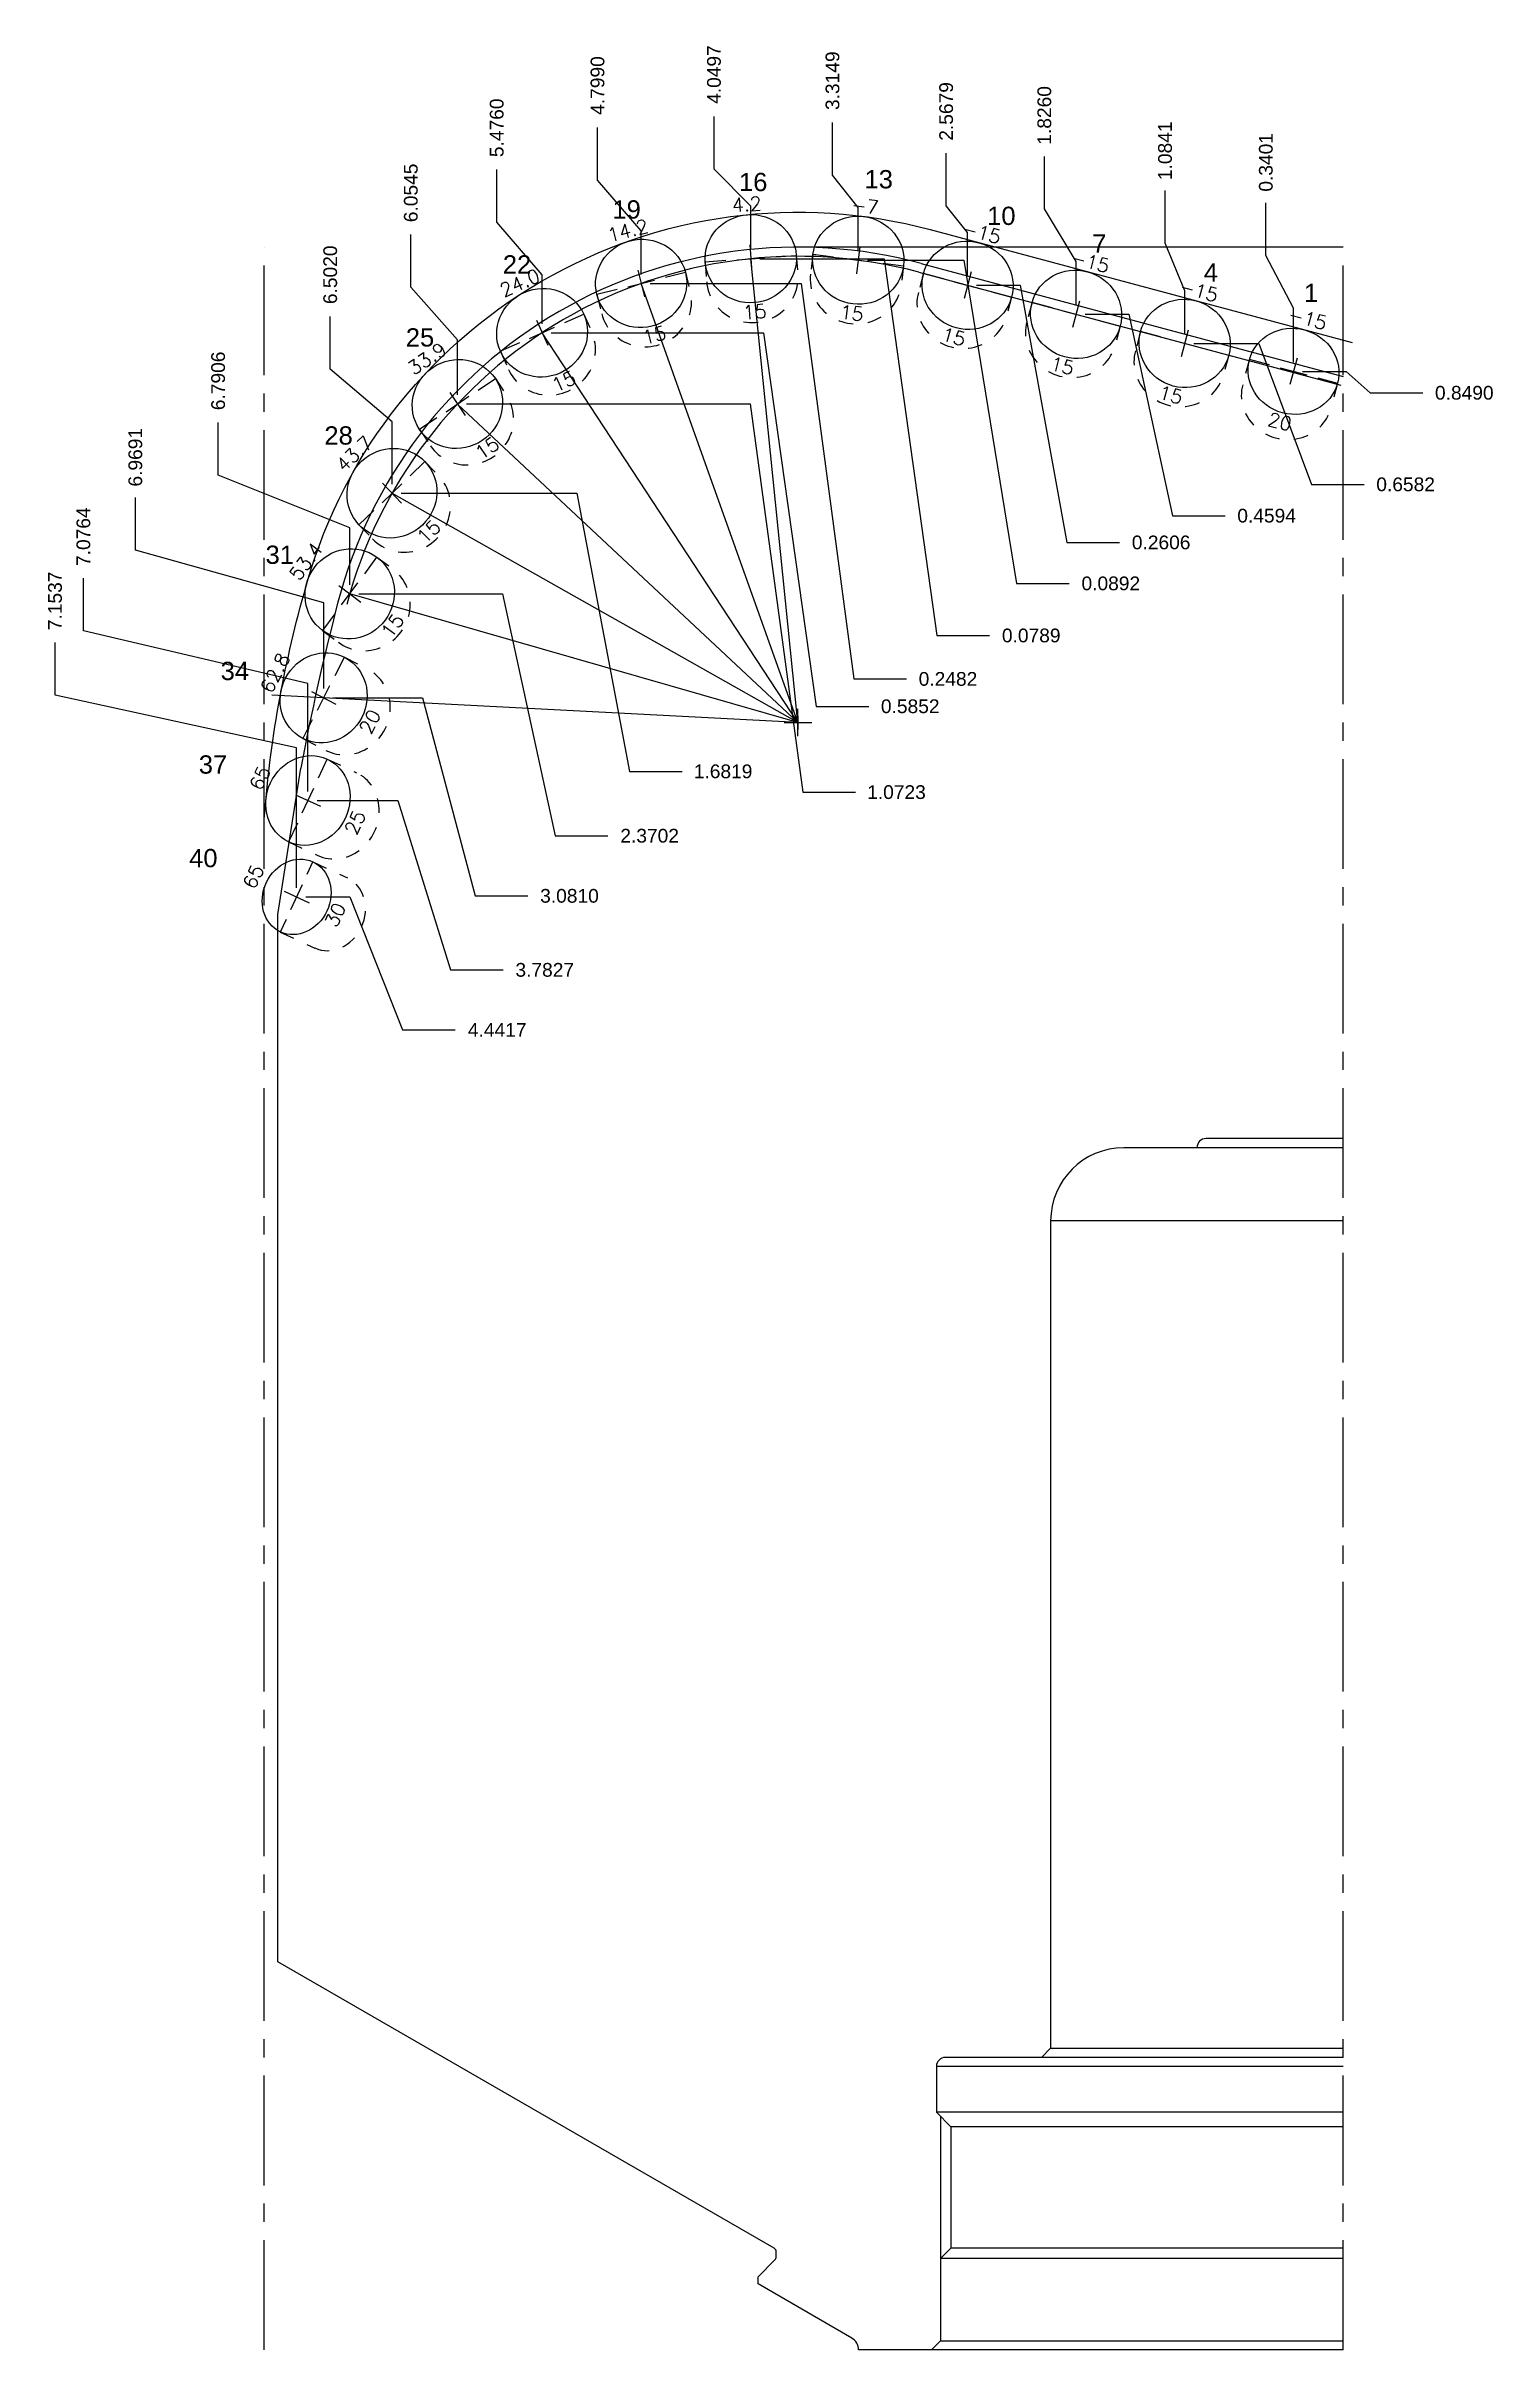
# Model space of a CAD drawing. Header units: inches. Extents: x 78 to 146, y -16.6 to 32.6.
# Drawn here: x 96.36 to 106.24, y 2.77 to 18.52 of the extents above; entities that cross this region are included whole.
import ezdxf
from ezdxf.enums import TextEntityAlignment as Align

# ---------------------------------------------------------------- set-up
doc = ezdxf.new("R2010")
doc.units = ezdxf.units.IN
doc.header["$MEASUREMENT"] = 0
doc.header["$PDMODE"] = 35
doc.linetypes.add('CENTER2', pattern=[1.125, 0.75, -0.125, 0.125, -0.125])
doc.linetypes.add('HIDDEN2', pattern=[0.1875, 0.125, -0.0625])
doc.layers.get('Defpoints').update_dxf_attribs({"color": 10})
doc.layers.add('Blade_1', color=30, linetype='Continuous', true_color=0xff7f00)
doc.layers.add('CLine', color=5, linetype='CENTER2')
doc.styles.add('RomanS', font='romans')
doc.styles.get("Standard").update_dxf_attribs({"font": 'arial.ttf'})
doc.dimstyles.get("Standard").update_dxf_attribs({"dimtxt": 0.09375, "dimasz": 0.18, "dimexe": 0.18, "dimexo": 0.0625, "dimgap": 0.09, "dimtad": 0, "dimtih": 1, "dimtoh": 1, "dimdec": 4, "dimzin": 0, "dimdsep": 46, "dimtxsty": 'Standard', "dimcen": 0.09, "dimadec": 4, "dimazin": 0, "dimtfac": 1, "dimtdec": 4, "dimtofl": 0, "dimtmove": 0, "dimatfit": 3, "dimfxl": 1, "dimtolj": 1, "dimtzin": 0, "dimarcsym": 0})

msp = doc.modelspace()

# ---------------------------------------------------------------- texts
at = {"layer": 'Blade_1'}
for s, p in [('16', (101.09165, 17.52606)), ('13', (101.94961, 17.54506)), ('19', (100.22656, 17.33843)), ('10', (102.78771, 17.29487)), ('7', (103.50544, 17.10486)), ('22', (99.47731, 16.96255)), ('4', (104.26834, 16.90773)), ('1', (104.9528, 16.7676)), ('25', (98.81424, 16.46379)), ('28', (98.25774, 15.79335)), ('31', (97.85568, 14.97791)), ('34', (97.54879, 14.1836)), ('37', (97.39923, 13.5439)), ('40', (97.33343, 12.9042))]:
    msp.add_text(s, height=0.125, dxfattribs=at).set_placement(p)

# ---------------------------------------------------------------- blocks, each defined once
blk = doc.blocks.new('CMark')
at = {"layer": 'CLine'}
for p, q in [((-0.094, 0), (0.094, 0)), ((0, 0.094), (0, -0.094))]:
    blk.add_line(p, q, dxfattribs=at)
blk = doc.blocks.new('1613@15')
for p, q in [((-0.17, 0), (-0.312, 0)), ((0.171, 0), (0.312, 0))]:
    blk.add_line(p, q)
at = {"color": 8, "linetype": 'HIDDEN2', "ltscale": 0.5}
blk.add_line((-0.312, 0), (-0.312, -0.135), dxfattribs=at)
at = {"color": 8, "linetype": 'HIDDEN2', "ltscale": 0.5, "flags": 128}
blk.add_lwpolyline([(0.312, 0), (0.312, -0.135)], dxfattribs=at)
blk.add_ellipse((0, 0), major_axis=(-0.312, 0), ratio=0.965926, start_param=-3.141592653589793, end_param=3.141592653589793)
at = {"color": 8, "linetype": 'HIDDEN2', "ltscale": 0.5}
blk.add_ellipse((0, -0.135), major_axis=(-0.312, 0), ratio=0.965926, start_param=0, end_param=3.141593, dxfattribs=at)
blk.add_blockref('CMark', (0, 0))
at = {"style": 'RomanS'}
blk.add_text('15', height=0.094, dxfattribs=at).set_placement((0, -0.364), align=Align.MIDDLE_CENTER)
blk.add_attdef('ANG', text='', height=0.094, dxfattribs=at).set_placement((0, 0.298), align=Align.BOTTOM_CENTER)
blk = doc.blocks.new('*D42')
at = {"layer": 'Blade_1', "color": 0, "lineweight": -2, "transparency": 16777216}
for p, q in [((104.004, 17.171), (104.004, 17.531)), ((104.138, 16.845), (104.004, 17.171)), ((104.138, 16.547), (104.138, 16.845))]:
    blk.add_line(p, q, dxfattribs=at)
at = {"layer": 'Defpoints', "color": 0, "transparency": 16777216}
for p in [(104.004, 17.531), (105.222, 17.143), (104.138, 16.485)]:
    blk.add_point(p, dxfattribs=at)
at = {"layer": 'Blade_1', "color": 0, "transparency": 16777216, "insert": (104.004, 17.802), "char_height": 0.0938, "attachment_point": 5, "rotation": 90}
blk.add_mtext('\\A1;1.0841', dxfattribs=at)
blk = doc.blocks.new('*D44')
at = {"layer": 'Blade_1', "color": 0, "lineweight": -2, "transparency": 16777216}
for p, q in [((104.2, 16.485), (104.644, 16.485)), ((104.644, 16.485), (105.004, 15.521)), ((105.004, 15.521), (105.364, 15.521))]:
    blk.add_line(p, q, dxfattribs=at)
at = {"layer": 'Defpoints', "color": 0, "transparency": 16777216}
for p in [(105.222, 17.143), (104.138, 16.485), (105.364, 15.521)]:
    blk.add_point(p, dxfattribs=at)
at = {"layer": 'Blade_1', "color": 0, "transparency": 16777216, "insert": (105.648, 15.521), "char_height": 0.0938, "attachment_point": 5}
blk.add_mtext('\\A1;0.6582', dxfattribs=at)
blk = doc.blocks.new('*D45')
at = {"layer": 'Blade_1', "color": 0, "lineweight": -2, "transparency": 16777216}
for p, q in [((103.179, 17.404), (103.179, 17.764)), ((103.396, 17.044), (103.179, 17.404)), ((103.396, 16.746), (103.396, 17.044))]:
    blk.add_line(p, q, dxfattribs=at)
at = {"layer": 'Defpoints', "color": 0, "transparency": 16777216}
for p in [(103.179, 17.764), (105.222, 17.143), (103.396, 16.684)]:
    blk.add_point(p, dxfattribs=at)
at = {"layer": 'Blade_1', "color": 0, "transparency": 16777216, "insert": (103.179, 18.044), "char_height": 0.0938, "attachment_point": 5, "rotation": 90}
blk.add_mtext('\\A1;1.8260', dxfattribs=at)
blk = doc.blocks.new('*D46')
at = {"layer": 'Blade_1', "color": 0, "lineweight": -2, "transparency": 16777216}
for p, q in [((102.508, 17.425), (102.508, 17.785)), ((102.654, 17.243), (102.508, 17.425)), ((102.654, 16.945), (102.654, 17.243))]:
    blk.add_line(p, q, dxfattribs=at)
at = {"layer": 'Defpoints', "color": 0, "transparency": 16777216}
for p in [(102.508, 17.785), (105.222, 17.143), (102.654, 16.883)]:
    blk.add_point(p, dxfattribs=at)
at = {"layer": 'Blade_1', "color": 0, "transparency": 16777216, "insert": (102.508, 18.071), "char_height": 0.0938, "attachment_point": 5, "rotation": 90}
blk.add_mtext('\\A1;2.5679', dxfattribs=at)
blk = doc.blocks.new('*D47')
at = {"layer": 'Blade_1', "color": 0, "lineweight": -2, "transparency": 16777216}
for p, q in [((103.458, 16.684), (103.756, 16.684)), ((103.756, 16.684), (104.054, 15.307)), ((104.054, 15.307), (104.414, 15.307))]:
    blk.add_line(p, q, dxfattribs=at)
at = {"layer": 'Defpoints', "color": 0, "transparency": 16777216}
for p in [(105.222, 17.143), (103.396, 16.684), (104.414, 15.307)]:
    blk.add_point(p, dxfattribs=at)
at = {"layer": 'Blade_1', "color": 0, "transparency": 16777216, "insert": (104.698, 15.307), "char_height": 0.0938, "attachment_point": 5}
blk.add_mtext('\\A1;0.4594', dxfattribs=at)
blk = doc.blocks.new('*D48')
at = {"layer": 'Blade_1', "color": 0, "lineweight": -2, "transparency": 16777216}
for p, q in [((102.716, 16.883), (103.014, 16.883)), ((103.014, 16.883), (103.332, 15.124)), ((103.332, 15.124), (103.692, 15.124))]:
    blk.add_line(p, q, dxfattribs=at)
at = {"layer": 'Defpoints', "color": 0, "transparency": 16777216}
for p in [(105.222, 17.143), (102.654, 16.883), (103.692, 15.124)]:
    blk.add_point(p, dxfattribs=at)
at = {"layer": 'Blade_1', "color": 0, "transparency": 16777216, "insert": (103.977, 15.124), "char_height": 0.0938, "attachment_point": 5}
blk.add_mtext('\\A1;0.2606', dxfattribs=at)
blk = doc.blocks.new('*D49')
at = {"layer": 'Blade_1', "color": 0, "lineweight": -2, "transparency": 16777216}
for p, q in [((101.731, 17.636), (101.731, 17.996)), ((101.907, 17.414), (101.731, 17.636)), ((101.907, 17.116), (101.907, 17.414))]:
    blk.add_line(p, q, dxfattribs=at)
at = {"layer": 'Defpoints', "color": 0, "transparency": 16777216}
for p in [(101.731, 17.996), (101.907, 17.054), (105.222, 17.143)]:
    blk.add_point(p, dxfattribs=at)
at = {"layer": 'Blade_1', "color": 0, "transparency": 16777216, "insert": (101.731, 18.281), "char_height": 0.0938, "attachment_point": 5, "rotation": 90}
blk.add_mtext('\\A1;3.3149', dxfattribs=at)
blk = doc.blocks.new('*D50')
at = {"layer": 'Blade_1', "color": 0, "lineweight": -2, "transparency": 16777216}
for p, q in [((101.969, 17.054), (102.629, 17.054)), ((102.629, 17.054), (102.989, 14.844)), ((102.989, 14.844), (103.349, 14.844))]:
    blk.add_line(p, q, dxfattribs=at)
at = {"layer": 'Defpoints', "color": 0, "transparency": 16777216}
for p in [(101.907, 17.054), (105.222, 17.143), (103.349, 14.844)]:
    blk.add_point(p, dxfattribs=at)
at = {"layer": 'Blade_1', "color": 0, "transparency": 16777216, "insert": (103.633, 14.844), "char_height": 0.0938, "attachment_point": 5}
blk.add_mtext('\\A1;0.0892', dxfattribs=at)
blk = doc.blocks.new('*D51')
at = {"layer": 'Blade_1', "color": 0, "lineweight": -2, "transparency": 16777216}
for p, q in [((100.921, 17.676), (100.921, 18.036)), ((101.172, 17.424), (100.921, 17.676)), ((101.172, 17.127), (101.172, 17.424))]:
    blk.add_line(p, q, dxfattribs=at)
at = {"layer": 'Defpoints', "color": 0, "transparency": 16777216}
for p in [(100.921, 18.036), (101.172, 17.064), (105.222, 17.143)]:
    blk.add_point(p, dxfattribs=at)
at = {"layer": 'Blade_1', "color": 0, "transparency": 16777216, "insert": (100.921, 18.323), "char_height": 0.0938, "attachment_point": 5, "rotation": 90}
blk.add_mtext('\\A1;4.0497', dxfattribs=at)
blk = doc.blocks.new('*D52')
at = {"layer": 'Blade_1', "color": 0, "lineweight": -2, "transparency": 16777216}
for p, q in [((101.235, 17.064), (102.084, 17.064)), ((102.084, 17.064), (102.444, 14.488)), ((102.444, 14.488), (102.804, 14.488))]:
    blk.add_line(p, q, dxfattribs=at)
at = {"layer": 'Defpoints', "color": 0, "transparency": 16777216}
for p in [(101.172, 17.064), (105.222, 17.143), (102.804, 14.488)]:
    blk.add_point(p, dxfattribs=at)
at = {"layer": 'Blade_1', "color": 0, "transparency": 16777216, "insert": (103.089, 14.488), "char_height": 0.0938, "attachment_point": 5}
blk.add_mtext('\\A1;0.0789', dxfattribs=at)
blk = doc.blocks.new('*D53')
at = {"layer": 'Blade_1', "color": 0, "lineweight": -2, "transparency": 16777216}
for p, q in [((100.125, 17.601), (100.125, 17.961)), ((100.423, 17.255), (100.125, 17.601)), ((100.423, 16.957), (100.423, 17.255))]:
    blk.add_line(p, q, dxfattribs=at)
at = {"layer": 'Defpoints', "color": 0, "transparency": 16777216}
for p in [(100.125, 17.961), (105.222, 17.143), (100.423, 16.895)]:
    blk.add_point(p, dxfattribs=at)
at = {"layer": 'Blade_1', "color": 0, "transparency": 16777216, "insert": (100.125, 18.248), "char_height": 0.0938, "attachment_point": 5, "rotation": 90}
blk.add_mtext('\\A1;4.7990', dxfattribs=at)
blk = doc.blocks.new('*D54')
at = {"layer": 'Blade_1', "color": 0, "lineweight": -2, "transparency": 16777216}
for p, q in [((100.485, 16.895), (101.516, 16.895)), ((101.516, 16.895), (101.876, 14.191)), ((101.876, 14.191), (102.236, 14.191))]:
    blk.add_line(p, q, dxfattribs=at)
at = {"layer": 'Defpoints', "color": 0, "transparency": 16777216}
for p in [(105.222, 17.143), (100.423, 16.895), (102.236, 14.191)]:
    blk.add_point(p, dxfattribs=at)
at = {"layer": 'Blade_1', "color": 0, "transparency": 16777216, "insert": (102.52, 14.191), "char_height": 0.0938, "attachment_point": 5}
blk.add_mtext('\\A1;0.2482', dxfattribs=at)
blk = doc.blocks.new('*D57')
at = {"layer": 'Blade_1', "color": 0, "lineweight": -2, "transparency": 16777216}
for p, q in [((99.436, 17.315), (99.436, 17.675)), ((99.746, 16.955), (99.436, 17.315)), ((99.746, 16.62), (99.746, 16.955))]:
    blk.add_line(p, q, dxfattribs=at)
at = {"layer": 'Defpoints', "color": 0, "transparency": 16777216}
for p in [(99.436, 17.675), (105.222, 17.143), (99.746, 16.558)]:
    blk.add_point(p, dxfattribs=at)
at = {"layer": 'Blade_1', "color": 0, "transparency": 16777216, "insert": (99.436, 17.959), "char_height": 0.0938, "attachment_point": 5, "rotation": 90}
blk.add_mtext('\\A1;5.4760', dxfattribs=at)
blk = doc.blocks.new('*D58')
at = {"layer": 'Blade_1', "color": 0, "lineweight": -2, "transparency": 16777216}
for p, q in [((99.808, 16.558), (101.258, 16.558)), ((101.258, 16.558), (101.618, 14.004)), ((101.618, 14.004), (101.978, 14.004))]:
    blk.add_line(p, q, dxfattribs=at)
at = {"layer": 'Defpoints', "color": 0, "transparency": 16777216}
for p in [(105.222, 17.143), (99.746, 16.558), (101.978, 14.004)]:
    blk.add_point(p, dxfattribs=at)
at = {"layer": 'Blade_1', "color": 0, "transparency": 16777216, "insert": (102.262, 14.004), "char_height": 0.0938, "attachment_point": 5}
blk.add_mtext('\\A1;0.5852', dxfattribs=at)
blk = doc.blocks.new('*D63')
at = {"layer": 'Blade_1', "color": 0, "lineweight": -2, "transparency": 16777216}
for p, q in [((98.849, 16.869), (98.849, 17.229)), ((99.167, 16.509), (98.849, 16.869)), ((99.167, 16.133), (99.167, 16.509))]:
    blk.add_line(p, q, dxfattribs=at)
at = {"layer": 'Defpoints', "color": 0, "transparency": 16777216}
for p in [(98.849, 17.229), (105.222, 17.143), (99.167, 16.071)]:
    blk.add_point(p, dxfattribs=at)
at = {"layer": 'Blade_1', "color": 0, "transparency": 16777216, "insert": (98.849, 17.514), "char_height": 0.0938, "attachment_point": 5, "rotation": 90}
blk.add_mtext('\\A1;6.0545', dxfattribs=at)
blk = doc.blocks.new('*D64')
at = {"layer": 'Blade_1', "color": 0, "lineweight": -2, "transparency": 16777216}
for p, q in [((99.23, 16.071), (101.168, 16.071)), ((101.168, 16.071), (101.528, 13.417)), ((101.528, 13.417), (101.888, 13.417))]:
    blk.add_line(p, q, dxfattribs=at)
at = {"layer": 'Defpoints', "color": 0, "transparency": 16777216}
for p in [(105.222, 17.143), (99.167, 16.071), (101.888, 13.417)]:
    blk.add_point(p, dxfattribs=at)
at = {"layer": 'Blade_1', "color": 0, "transparency": 16777216, "insert": (102.168, 13.417), "char_height": 0.0938, "attachment_point": 5}
blk.add_mtext('\\A1;1.0723', dxfattribs=at)
blk = doc.blocks.new('*D67')
at = {"layer": 'Blade_1', "color": 0, "lineweight": -2, "transparency": 16777216}
for p, q in [((98.298, 16.309), (98.298, 16.669)), ((98.72, 15.949), (98.298, 16.309)), ((98.72, 15.524), (98.72, 15.949))]:
    blk.add_line(p, q, dxfattribs=at)
at = {"layer": 'Defpoints', "color": 0, "transparency": 16777216}
for p in [(105.222, 17.143), (98.298, 16.669), (98.72, 15.461)]:
    blk.add_point(p, dxfattribs=at)
at = {"layer": 'Blade_1', "color": 0, "transparency": 16777216, "insert": (98.298, 16.954), "char_height": 0.0938, "attachment_point": 5, "rotation": 90}
blk.add_mtext('\\A1;6.5020', dxfattribs=at)
blk = doc.blocks.new('*D68')
at = {"layer": 'Blade_1', "color": 0, "lineweight": -2, "transparency": 16777216}
for p, q in [((98.782, 15.461), (99.983, 15.461)), ((99.983, 15.461), (100.343, 13.559)), ((100.343, 13.559), (100.703, 13.559))]:
    blk.add_line(p, q, dxfattribs=at)
at = {"layer": 'Defpoints', "color": 0, "transparency": 16777216}
for p in [(105.222, 17.143), (98.72, 15.461), (100.703, 13.559)]:
    blk.add_point(p, dxfattribs=at)
at = {"layer": 'Blade_1', "color": 0, "transparency": 16777216, "insert": (100.983, 13.559), "char_height": 0.0938, "attachment_point": 5}
blk.add_mtext('\\A1;1.6819', dxfattribs=at)
blk = doc.blocks.new('*D69')
at = {"layer": 'Blade_1', "color": 0, "lineweight": -2, "transparency": 16777216}
for p, q in [((97.532, 15.584), (97.532, 15.944)), ((98.431, 15.224), (97.532, 15.584)), ((98.431, 14.835), (98.431, 15.224))]:
    blk.add_line(p, q, dxfattribs=at)
at = {"layer": 'Defpoints', "color": 0, "transparency": 16777216}
for p in [(105.222, 17.143), (97.532, 15.944), (98.431, 14.773)]:
    blk.add_point(p, dxfattribs=at)
at = {"layer": 'Blade_1', "color": 0, "transparency": 16777216, "insert": (97.532, 16.229), "char_height": 0.0938, "attachment_point": 5, "rotation": 90}
blk.add_mtext('\\A1;6.7906', dxfattribs=at)
blk = doc.blocks.new('*D70')
at = {"layer": 'Blade_1', "color": 0, "lineweight": -2, "transparency": 16777216}
for p, q in [((98.494, 14.773), (99.476, 14.773)), ((99.476, 14.773), (99.836, 13.119)), ((99.836, 13.119), (100.196, 13.119))]:
    blk.add_line(p, q, dxfattribs=at)
at = {"layer": 'Defpoints', "color": 0, "transparency": 16777216}
for p in [(105.222, 17.143), (98.431, 14.773), (100.196, 13.119)]:
    blk.add_point(p, dxfattribs=at)
at = {"layer": 'Blade_1', "color": 0, "transparency": 16777216, "insert": (100.481, 13.119), "char_height": 0.0938, "attachment_point": 5}
blk.add_mtext('\\A1;2.3702', dxfattribs=at)
blk = doc.blocks.new('1613@20')
for p, q in [((-0.17, 0), (-0.312, 0)), ((0.171, 0), (0.312, 0))]:
    blk.add_line(p, q)
at = {"color": 8, "linetype": 'HIDDEN2', "ltscale": 0.5}
blk.add_line((-0.312, 0), (-0.312, -0.178), dxfattribs=at)
at = {"color": 8, "linetype": 'HIDDEN2', "ltscale": 0.5, "flags": 128}
blk.add_lwpolyline([(0.312, 0), (0.312, -0.178)], dxfattribs=at)
blk.add_ellipse((0, 0), major_axis=(-0.312, 0), ratio=0.939693, start_param=-3.141592653589793, end_param=3.141592653589793)
at = {"color": 8, "linetype": 'HIDDEN2', "ltscale": 0.5}
blk.add_ellipse((0, -0.178), major_axis=(-0.312, 0), ratio=0.939693, start_param=0, end_param=3.141593, dxfattribs=at)
blk.add_blockref('CMark', (0, 0))
at = {"style": 'RomanS'}
blk.add_text('20', height=0.094, dxfattribs=at).set_placement((0, -0.356), align=Align.MIDDLE_CENTER)
blk.add_attdef('ANG', text='', height=0.094, dxfattribs=at).set_placement((0, 0.298), align=Align.BOTTOM_CENTER)
blk = doc.blocks.new('*D75')
at = {"layer": 'Blade_1', "color": 0, "lineweight": -2, "transparency": 16777216}
for p, q in [((96.966, 15.071), (96.966, 15.431)), ((98.253, 14.711), (96.966, 15.071)), ((98.253, 14.125), (98.253, 14.711))]:
    blk.add_line(p, q, dxfattribs=at)
at = {"layer": 'Defpoints', "color": 0, "transparency": 16777216}
for p in [(105.222, 17.143), (96.966, 15.431), (98.253, 14.062)]:
    blk.add_point(p, dxfattribs=at)
at = {"layer": 'Blade_1', "color": 0, "transparency": 16777216, "insert": (96.966, 15.707), "char_height": 0.0938, "attachment_point": 5, "rotation": 90}
blk.add_mtext('\\A1;6.9691', dxfattribs=at)
blk = doc.blocks.new('*D76')
at = {"layer": 'Blade_1', "color": 0, "lineweight": -2, "transparency": 16777216}
for p, q in [((98.315, 14.062), (98.928, 14.062)), ((98.928, 14.062), (99.288, 12.708)), ((99.288, 12.708), (99.648, 12.708))]:
    blk.add_line(p, q, dxfattribs=at)
at = {"layer": 'Defpoints', "color": 0, "transparency": 16777216}
for p in [(105.222, 17.143), (98.253, 14.062), (99.648, 12.708)]:
    blk.add_point(p, dxfattribs=at)
at = {"layer": 'Blade_1', "color": 0, "transparency": 16777216, "insert": (99.933, 12.708), "char_height": 0.0938, "attachment_point": 5}
blk.add_mtext('\\A1;3.0810', dxfattribs=at)
blk = doc.blocks.new('1613@25')
for p, q in [((-0.17, 0), (-0.312, 0)), ((0.171, 0), (0.312, 0))]:
    blk.add_line(p, q)
at = {"color": 8, "linetype": 'HIDDEN2', "ltscale": 0.5}
blk.add_line((-0.312, 0), (-0.312, -0.22), dxfattribs=at)
at = {"color": 8, "linetype": 'HIDDEN2', "ltscale": 0.5, "flags": 128}
blk.add_lwpolyline([(0.312, 0), (0.312, -0.22)], dxfattribs=at)
blk.add_ellipse((0, 0), major_axis=(-0.312, 0), ratio=0.906308, start_param=-3.141592653589793, end_param=3.141592653589793)
at = {"color": 8, "linetype": 'HIDDEN2', "ltscale": 0.5}
blk.add_ellipse((0, -0.22), major_axis=(-0.312, 0), ratio=0.906308, start_param=0, end_param=3.141593, dxfattribs=at)
blk.add_blockref('CMark', (0, 0))
at = {"style": 'RomanS'}
blk.add_text('25', height=0.094, dxfattribs=at).set_placement((0, -0.356), align=Align.MIDDLE_CENTER)
blk.add_attdef('ANG', text='', height=0.094, dxfattribs=at).set_placement((0, 0.287), align=Align.BOTTOM_CENTER)
blk = doc.blocks.new('*D77')
at = {"layer": 'Blade_1', "color": 0, "lineweight": -2, "transparency": 16777216}
for p, q in [((96.611, 14.52), (96.611, 14.88)), ((98.145, 14.16), (96.611, 14.52)), ((98.145, 13.423), (98.145, 14.16))]:
    blk.add_line(p, q, dxfattribs=at)
at = {"layer": 'Defpoints', "color": 0, "transparency": 16777216}
for p in [(105.222, 17.143), (96.611, 14.88), (98.145, 13.361)]:
    blk.add_point(p, dxfattribs=at)
at = {"layer": 'Blade_1', "color": 0, "transparency": 16777216, "insert": (96.611, 15.164), "char_height": 0.0938, "attachment_point": 5, "rotation": 90}
blk.add_mtext('\\A1;7.0764', dxfattribs=at)
blk = doc.blocks.new('*D78')
at = {"layer": 'Blade_1', "color": 0, "lineweight": -2, "transparency": 16777216}
for p, q in [((98.208, 13.361), (98.76, 13.361)), ((98.76, 13.361), (99.12, 12.202)), ((99.12, 12.202), (99.48, 12.202))]:
    blk.add_line(p, q, dxfattribs=at)
at = {"layer": 'Defpoints', "color": 0, "transparency": 16777216}
for p in [(105.222, 17.143), (98.145, 13.361), (99.48, 12.202)]:
    blk.add_point(p, dxfattribs=at)
at = {"layer": 'Blade_1', "color": 0, "transparency": 16777216, "insert": (99.764, 12.202), "char_height": 0.0938, "attachment_point": 5}
blk.add_mtext('\\A1;3.7827', dxfattribs=at)
blk = doc.blocks.new('1313@30')
for p, q in [((-0.17, 0), (-0.265, 0)), ((0.171, 0), (0.264, 0))]:
    blk.add_line(p, q)
at = {"color": 8, "linetype": 'HIDDEN2', "ltscale": 0.5}
blk.add_line((-0.265, 0), (-0.265, -0.26), dxfattribs=at)
at = {"color": 8, "linetype": 'HIDDEN2', "ltscale": 0.5, "flags": 128}
blk.add_lwpolyline([(0.264, 0), (0.264, -0.26)], dxfattribs=at)
blk.add_ellipse((0, 0), major_axis=(0.264, 0), ratio=0.866025)
at = {"color": 8, "linetype": 'HIDDEN2', "ltscale": 0.5}
blk.add_ellipse((0, -0.26), major_axis=(0.264, 0), ratio=0.866025, start_param=3.141593, end_param=6.283185, dxfattribs=at)
blk.add_blockref('CMark', (0, 0))
at = {"style": 'RomanS'}
blk.add_text('30', height=0.094, dxfattribs=at).set_placement((0, -0.292), align=Align.MIDDLE_CENTER)
blk.add_attdef('ANG', text='', height=0.094, dxfattribs=at).set_placement((0, 0.251), align=Align.BOTTOM_CENTER)
blk = doc.blocks.new('*D83')
at = {"layer": 'Blade_1', "color": 0, "lineweight": -2, "transparency": 16777216}
for p, q in [((96.417, 14.08), (96.417, 14.44)), ((98.068, 13.72), (96.417, 14.08)), ((98.068, 12.764), (98.068, 13.72))]:
    blk.add_line(p, q, dxfattribs=at)
at = {"layer": 'Defpoints', "color": 0, "transparency": 16777216}
for p in [(105.222, 17.143), (96.417, 14.44), (98.068, 12.701)]:
    blk.add_point(p, dxfattribs=at)
at = {"layer": 'Blade_1', "color": 0, "transparency": 16777216, "insert": (96.417, 14.725), "char_height": 0.0938, "attachment_point": 5, "rotation": 90}
blk.add_mtext('\\A1;7.1537', dxfattribs=at)
blk = doc.blocks.new('*D84')
at = {"layer": 'Blade_1', "color": 0, "lineweight": -2, "transparency": 16777216}
for p, q in [((98.131, 12.701), (98.432, 12.701)), ((98.432, 12.701), (98.792, 11.792)), ((98.792, 11.792), (99.152, 11.792))]:
    blk.add_line(p, q, dxfattribs=at)
at = {"layer": 'Defpoints', "color": 0, "transparency": 16777216}
for p in [(105.222, 17.143), (98.068, 12.701), (99.152, 11.792)]:
    blk.add_point(p, dxfattribs=at)
at = {"layer": 'Blade_1', "color": 0, "transparency": 16777216, "insert": (99.439, 11.792), "char_height": 0.0938, "attachment_point": 5}
blk.add_mtext('\\A1;4.4417', dxfattribs=at)
blk = doc.blocks.new('*D263')
at = {"layer": 'Blade_1', "color": 0, "lineweight": -2, "transparency": 16777216}
for p, q in [((104.693, 17.087), (104.693, 17.447)), ((104.882, 16.727), (104.693, 17.087)), ((104.882, 16.357), (104.882, 16.727))]:
    blk.add_line(p, q, dxfattribs=at)
at = {"layer": 'Defpoints', "color": 0, "transparency": 16777216}
for p in [(104.693, 17.447), (105.222, 17.143), (104.882, 16.294)]:
    blk.add_point(p, dxfattribs=at)
at = {"layer": 'Blade_1', "color": 0, "transparency": 16777216, "insert": (104.693, 17.723), "char_height": 0.0938, "attachment_point": 5, "rotation": 90}
blk.add_mtext('\\A1;0.3401', dxfattribs=at)
blk = doc.blocks.new('*D264')
at = {"layer": 'Blade_1', "color": 0, "lineweight": -2, "transparency": 16777216}
for p, q in [((104.944, 16.294), (105.242, 16.294)), ((105.242, 16.294), (105.405, 16.147)), ((105.405, 16.147), (105.765, 16.147))]:
    blk.add_line(p, q, dxfattribs=at)
at = {"layer": 'Defpoints', "color": 0, "transparency": 16777216}
for p in [(105.222, 17.143), (104.882, 16.294), (105.765, 16.147)]:
    blk.add_point(p, dxfattribs=at)
at = {"layer": 'Blade_1', "color": 0, "transparency": 16777216, "insert": (106.049, 16.147), "char_height": 0.0938, "attachment_point": 5}
blk.add_mtext('\\A1;0.8490', dxfattribs=at)

# ---------------------------------------------------------------- dimensions: what is measured, and where the dimension line sits
at = {"layer": 'Blade_1'}
for feature_location, offset, dtype, origin, picture, middle in [((100.42279, 16.89497), (-0.29804, 1.06631), 1, (105.22176, 17.14316), '*D53', (100.12475, 18.24761)), ((101.17206, 17.06427), (-0.25098, 0.97176), 1, (105.22176, 17.14316), '*D51', (100.92108, 18.32252)), ((101.9069, 17.05391), (-0.17613, 0.94197), 1, (105.22176, 17.14316), '*D49', (101.73077, 18.28054)), ((99.74579, 16.55793), (-0.31019, 1.11681), 1, (105.22176, 17.14316), '*D57', (99.43561, 17.95918)), ((102.65388, 16.88253), (-0.14562, 0.90256), 1, (105.22176, 17.14316), '*D46', (102.50826, 18.07058)), ((103.39577, 16.68374), (-0.21643, 1.07999), 1, (105.22176, 17.14316), '*D45', (103.17934, 18.04376)), ((104.13767, 16.48495), (-0.13371, 1.04631), 1, (105.22176, 17.14316), '*D42', (104.00395, 17.8024)), ((104.8817, 16.29413), (-0.18878, 1.15314), 1, (105.22176, 17.14316), '*D263', (104.69291, 17.72281)), ((99.16725, 16.0709), (-0.31855, 1.1582), 1, (105.22176, 17.14316), '*D63', (98.8487, 17.5143)), ((98.06803, 12.70146), (-1.6509, 1.73885), 1, (105.22176, 17.14316), '*D83', (96.41713, 14.72452)), ((98.14532, 13.3605), (-1.53468, 1.51984), 1, (105.22176, 17.14316), '*D77', (96.61064, 15.16437)), ((98.25262, 14.06211), (-1.2869, 1.36872), 1, (105.22176, 17.14316), '*D75', (96.96572, 15.70664)), ((98.43116, 14.773), (-0.8994, 1.17097), 1, (105.22176, 17.14316), '*D69', (97.53177, 16.22879)), ((98.06803, 12.70146), (1.0841, -0.90949), 0, (105.22176, 17.14316), '*D84', (99.43862, 11.79196)), ((98.14532, 13.3605), (1.33443, -1.15832), 0, (105.22176, 17.14316), '*D78', (99.76431, 12.20218)), ((98.71973, 15.46127), (-0.42185, 1.20815), 1, (105.22176, 17.14316), '*D67', (98.29788, 16.95412)), ((98.252622, 14.06211), (1.395796, -1.353942), 0, (105.221758, 17.143155), '*D76', (99.932825, 12.708168)), ((98.43116, 14.773), (1.76516, -1.65406), 0, (105.22176, 17.14316), '*D70', (100.48125, 13.11894)), ((98.71973, 15.46127), (1.98293, -1.90189), 0, (105.22176, 17.14316), '*D68', (100.98294, 13.55938)), ((99.16725, 16.0709), (2.72067, -2.65433), 0, (105.22176, 17.14316), '*D64', (102.16811, 13.41656)), ((99.74579, 16.55793), (2.2325, -2.55422), 0, (105.22176, 17.14316), '*D58', (102.26241, 14.00371)), ((100.42279, 16.89497), (1.81348, -2.70369), 0, (105.22176, 17.14316), '*D54', (102.52039, 14.19128)), ((101.17206, 17.06427), (1.63232, -2.57592), 0, (105.22176, 17.14316), '*D52', (103.08907, 14.48835)), ((101.906896, 17.053908), (1.441947, -2.209756), 0, (105.221758, 17.143155), '*D50', (103.632962, 14.844152)), ((102.65388, 16.88253), (1.0384, -1.7588), 0, (105.22176, 17.14316), '*D48', (103.97684, 15.12373)), ((103.39577, 16.68374), (1.01794, -1.37632), 0, (105.22176, 17.14316), '*D47', (104.69811, 15.30742)), ((104.13767, 16.48495), (1.22591, -0.96394), 0, (105.22176, 17.14316), '*D44', (105.6477, 15.52101)), ((104.8817, 16.29413), (0.88328, -0.14667), 0, (105.22176, 17.14316), '*D264', (106.04941, 16.14745))]:
    dim = msp.add_ordinate_dim(feature_location=feature_location, offset=offset, dtype=dtype, origin=origin, dimstyle='Standard', dxfattribs=at)
    dim.commit()
    dim.dimension.update_dxf_attribs({"geometry": picture, "text_midpoint": middle})

# ---------------------------------------------------------------- linework, layer by layer
for p, q in [((105.22176, 17.14316), (101.49483, 17.14316)), ((102.33599, 17.03241), (105.22176, 16.25917)), ((102.31981, 16.97204), (105.20558, 16.1988)), ((101.44783, 13.89316), (101.54183, 13.89316)), ((101.49483, 13.94016), (101.49483, 13.84616)), ((97.94051, 12.58066), (98.09676, 13.58066)), ((97.94051, 5.42225), (97.94051, 12.58066)), ((105.22176, 11.04916), (104.28426, 11.04916)), ((104.22176, 10.98666), (103.72176, 10.98666)), ((105.22176, 10.98666), (104.22176, 10.98666)), ((105.22176, 10.48666), (103.22176, 10.48666)), ((103.22176, 10.48666), (103.22176, 4.83066)), ((101.33113, 3.46468), (97.94051, 5.42225)), ((103.15926, 4.76816), (102.50301, 4.76816)), ((103.22176, 4.83066), (103.15926, 4.76816)), ((105.22176, 4.76816), (103.15926, 4.76816)), ((103.22176, 4.83066), (105.22176, 4.83066)), ((105.22176, 4.70566), (102.44051, 4.70566)), ((102.44051, 4.70566), (102.44051, 4.39316)), ((105.22176, 4.39316), (102.44051, 4.39316)), ((102.44051, 4.39316), (102.53941, 4.29426)), ((102.47176, 3.39566), (102.47176, 4.36191)), ((105.22176, 4.29426), (102.53941, 4.29426)), ((102.53941, 4.29426), (102.53941, 3.46331)), ((101.22176, 3.26816), (101.33761, 3.384)), ((101.34676, 3.4061), (101.34676, 3.43761)), ((102.53941, 3.46331), (102.46926, 3.39316)), ((105.22176, 3.39316), (102.46926, 3.39316)), ((102.46926, 3.39316), (102.46926, 2.83066)), ((105.22176, 3.46331), (102.53941, 3.46331)), ((101.22176, 3.21921), (101.22176, 3.26816)), ((101.86238, 2.84935), (101.22176, 3.21921)), ((102.40676, 2.76816), (101.90926, 2.76816)), ((102.46926, 2.83066), (102.40676, 2.76816)), ((105.22176, 2.76816), (102.40676, 2.76816)), ((102.46926, 2.83066), (105.22176, 2.83066))]:
    msp.add_line(p, q)
for centre, radius, start, end in [((101.49483, 13.89316), 3.25, 75, 165.341329), ((101.49483, 13.89316), 3.1875, 75, 165.341329), ((114.07168, 10.60337), 16.25, 165.341329, 169.442782), ((104.28426, 10.98666), 0.0625, 90, 180), ((103.72176, 10.48666), 0.5, 90, 180), ((102.50301, 4.70566), 0.0625, 90, 180), ((101.31551, 3.43761), 0.03125, 0, 60), ((101.31551, 3.4061), 0.03125, 315, 0), ((101.81551, 2.76816), 0.09375, 0, 60)]:
    msp.add_arc(centre, radius, start, end)
at = {"layer": 'Blade_1'}
for q in [(101.17206, 17.06427), (100.42279, 16.89497), (99.74579, 16.55793), (99.16725, 16.0709), (98.71973, 15.46127), (98.43116, 14.773), (97.89851, 14.08056)]:
    msp.add_line((101.49483, 13.89316), q, dxfattribs=at)
at = {"layer": 'CLine'}
for p, q in [((97.84676, 2.76816), (97.84676, 17.14316)), ((105.22176, 2.76816), (105.22176, 17.14316))]:
    msp.add_line(p, q, dxfattribs=at)
at = {"layer": 'Defpoints'}
msp.add_lwpolyline([(97.84676, 13.23253, -0.04981731), (98.11901, 14.77618, -0.4159595), (102.39795, 17.26366), (105.28372, 16.49042)], format="xyb", dxfattribs=at)

# ---------------------------------------------------------------- block references
at = {"rotation": 90}
msp.add_blockref('CMark', (101.49483, 13.89316), dxfattribs=at)
at = {"layer": 'Blade_1'}
for name, p, rotation, values in [('1613@15', (101.17206, 17.06427), 4.2, {'ANG': '4.2'}), ('1613@15', (100.42279, 16.89497), 14.2, {'ANG': '14.2'}), ('1613@15', (101.9069, 17.05391), 353, {'ANG': '-7'}), ('1613@15', (102.65388, 16.88253), 345, {'ANG': '-15'}), ('1613@15', (103.39577, 16.68374), 345, {'ANG': '-15'}), ('1613@15', (99.74579, 16.55793), 24, {'ANG': '24.0'}), ('1613@15', (104.13767, 16.48495), 345, {'ANG': '-15'}), ('1613@20', (104.8817, 16.29413), 345, {'ANG': '-15'}), ('1613@15', (99.16725, 16.0709), 33.9, {'ANG': '33.9'}), ('1613@15', (98.71973, 15.46127), 43.70000000000001, {'ANG': '43.7'}), ('1613@15', (98.43116, 14.773), 53.40000000000001, {'ANG': '53.4'}), ('1613@20', (98.25262, 14.06211), 62.8, {'ANG': '62.8'}), ('1613@25', (98.14532, 13.3605), 65, {'ANG': '65'}), ('1313@30', (98.06803, 12.70146), 65, {'ANG': '65'})]:
    msp.add_blockref(name, p, dxfattribs=dict(at, rotation=rotation)).add_auto_attribs(values)

msp.set_redraw_order([(e.dxf.handle, doc.entitydb.next_handle()) for e in msp.query("TEXT MTEXT ATTDEF DIMENSION ARC_DIMENSION")])  # texts and dimensions are drawn at this point

doc.saveas('drawing.dxf')
